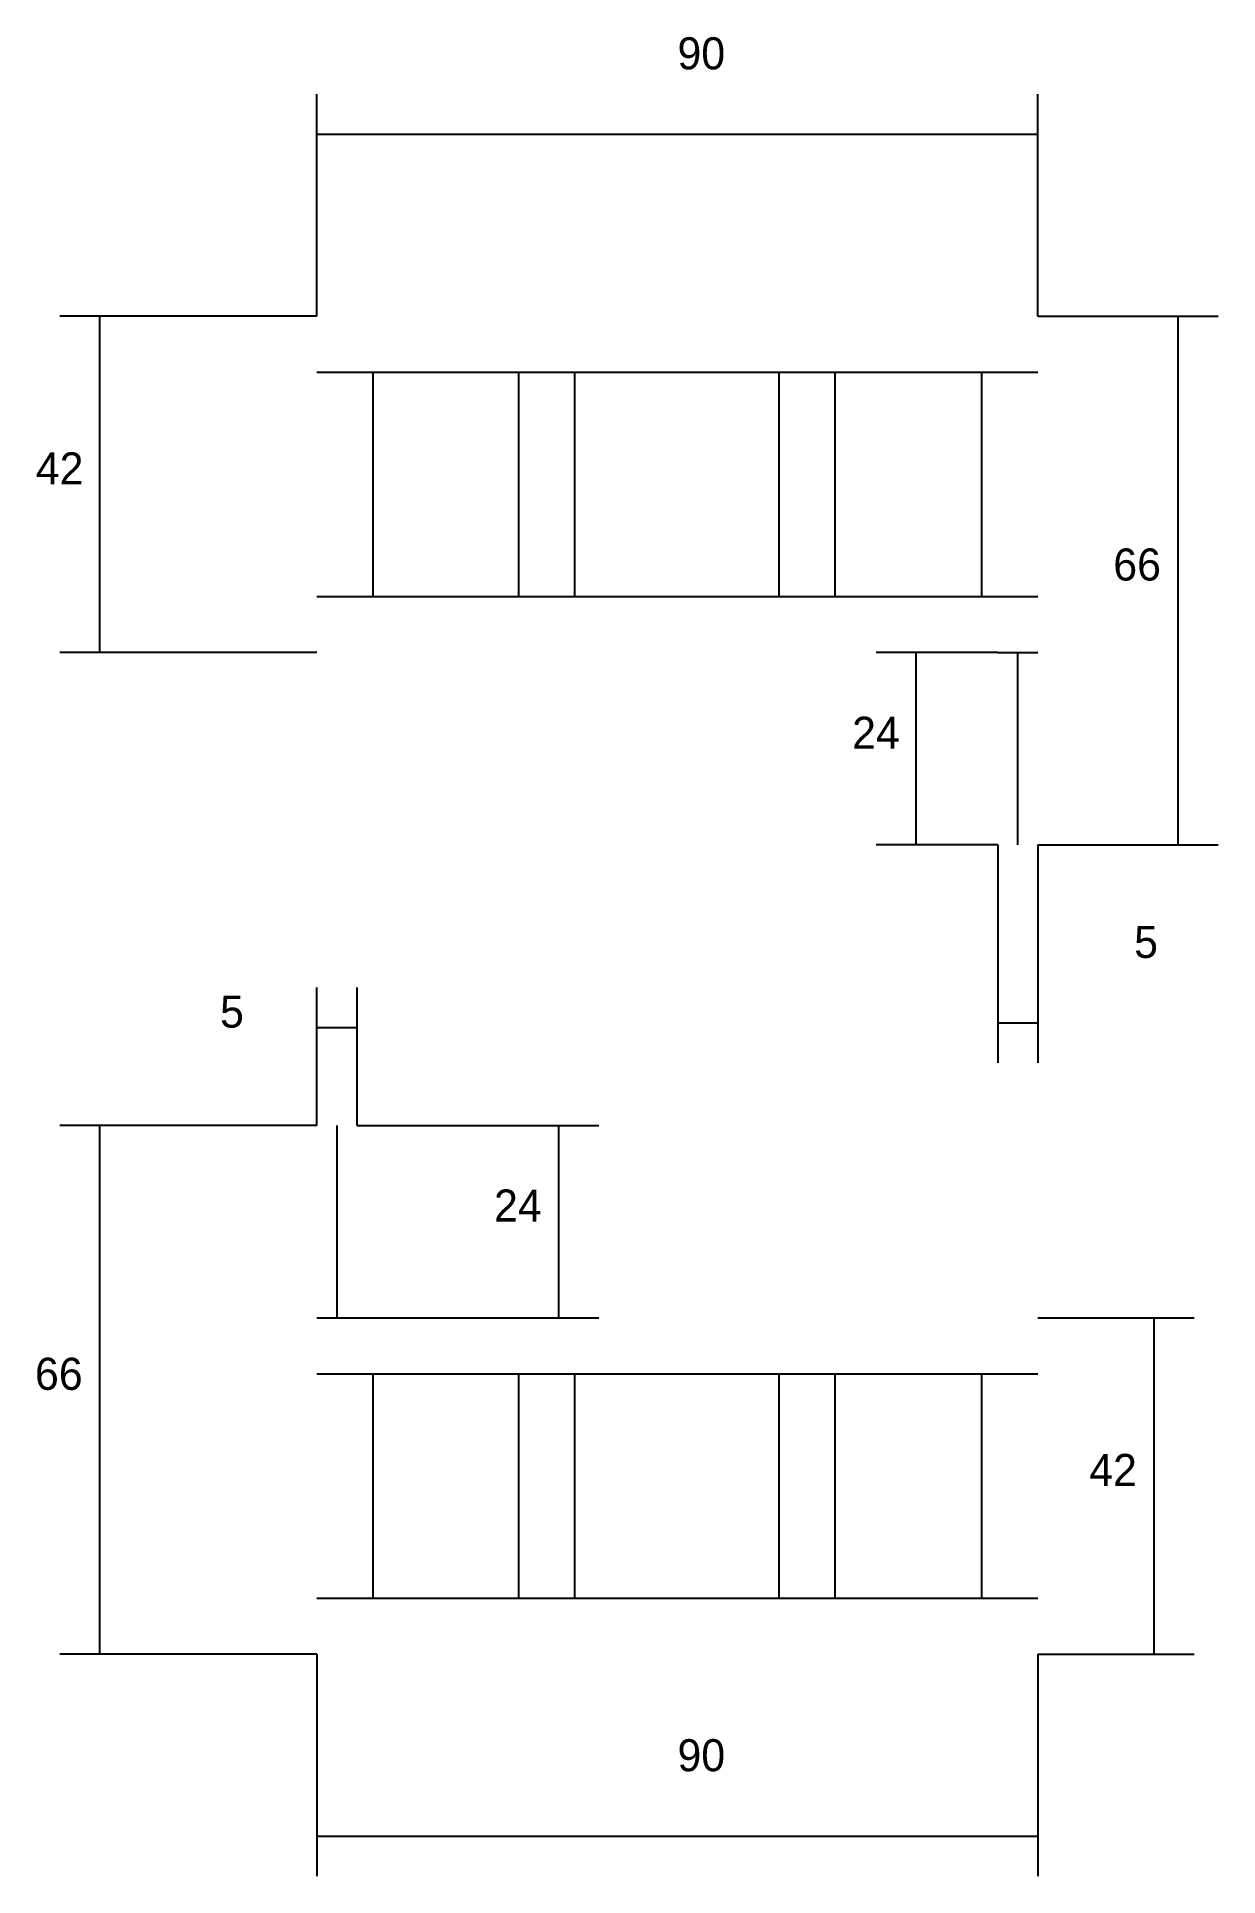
# Model space of a CAD drawing. Header units: metres. Extents: x 3887 to 5656, y 1753 to 2309.
# Drawn here: x 3886.7 to 4034.2, y 1755.1 to 1984.7 of the extents above; entities that cross this region are included whole.
import ezdxf

# ---------------------------------------------------------------- set-up
doc = ezdxf.new("R2010")
doc.units = ezdxf.units.M
for name, color, linetype in [('COTA', 241, 'Continuous'), ('SARR_2.2x7', 40, 'Continuous'), ('SARR_EDITAR', 141, 'Continuous')]:
    doc.layers.add(name, color=color, linetype=linetype)

msp = doc.modelspace()

# ---------------------------------------------------------------- texts
at = {"layer": 'COTA'}
for s, p in [('90', (3966.7, 1980.6)), ('42', (3886.6, 1928.8)), ('66', (4021.1, 1916.8)), ('24', (3988.5, 1895.8)), ('5', (4023.7, 1869.7)), ('5', (3909.6, 1861)), ('24', (3943.8, 1836.8)), ('66', (3886.5, 1815.8)), ('42', (4018.1, 1803.8)), ('90', (3966.7, 1768.2))]:
    msp.add_text(s, height=4, dxfattribs=at).set_placement(p)

# ---------------------------------------------------------------- linework, layer by layer
at = {"layer": 'COTA'}
for p, q in [((3921.7, 1949.8), (3921.7, 1977.5)), ((4011.7, 1949.8), (4011.7, 1977.5)), ((3921.7, 1972.5), (4011.7, 1972.5)), ((3921.7, 1949.8), (3889.6, 1949.8)), ((3894.6, 1907.8), (3894.6, 1949.8)), ((4011.7, 1949.8), (4034.2, 1949.8)), ((4029.2, 1883.8), (4029.2, 1949.8)), ((3921.7, 1907.8), (3889.6, 1907.8)), ((4006.7, 1907.8), (3991.5, 1907.8)), ((3996.5, 1883.8), (3996.5, 1907.8)), ((4006.7, 1883.8), (3991.5, 1883.8)), ((4006.7, 1883.8), (4006.7, 1856.6)), ((4011.7, 1883.8), (4034.2, 1883.8)), ((4011.7, 1883.8), (4011.7, 1856.6)), ((3921.7, 1848.8), (3921.7, 1866)), ((3926.7, 1848.8), (3926.7, 1866)), ((3921.7, 1861), (3926.7, 1861)), ((4006.7, 1861.6), (4011.7, 1861.6)), ((3921.7, 1848.8), (3889.6, 1848.8)), ((3894.6, 1782.8), (3894.6, 1848.8)), ((3926.7, 1848.8), (3956.9, 1848.8)), ((3951.9, 1824.8), (3951.9, 1848.8)), ((3926.7, 1824.8), (3956.9, 1824.8)), ((4011.7, 1824.8), (4031.2, 1824.8)), ((4026.2, 1782.8), (4026.2, 1824.8)), ((3921.7, 1782.8), (3889.6, 1782.8)), ((3921.7, 1782.8), (3921.7, 1755.1)), ((4011.7, 1782.8), (4031.2, 1782.8)), ((4011.7, 1782.8), (4011.7, 1755.1)), ((3921.7, 1760.1), (4011.7, 1760.1))]:
    msp.add_line(p, q, dxfattribs=at)
at = {"layer": 'SARR_2.2x7'}
for p, q in [((3921.7, 1942.8), (4011.7, 1942.8)), ((3928.7, 1914.8), (3928.7, 1942.8)), ((3946.9, 1914.8), (3946.9, 1942.8)), ((3953.9, 1914.8), (3953.9, 1942.8)), ((3979.4, 1914.8), (3979.4, 1942.8)), ((3986.4, 1914.8), (3986.4, 1942.8)), ((4004.7, 1914.8), (4004.7, 1942.8)), ((3921.7, 1914.8), (4011.7, 1914.8)), ((3921.7, 1817.8), (4011.7, 1817.8)), ((3928.7, 1789.8), (3928.7, 1817.8)), ((3946.9, 1789.8), (3946.9, 1817.8)), ((3953.9, 1789.8), (3953.9, 1817.8)), ((3979.4, 1789.8), (3979.4, 1817.8)), ((3986.4, 1789.8), (3986.4, 1817.8)), ((4004.7, 1789.8), (4004.7, 1817.8)), ((3921.7, 1789.8), (4011.7, 1789.8))]:
    msp.add_line(p, q, dxfattribs=at)
at = {"layer": 'SARR_EDITAR'}
for p, q in [((4006.7, 1907.8), (4011.7, 1907.8)), ((4009.2, 1883.8), (4009.2, 1907.8)), ((3924.2, 1824.8), (3924.2, 1848.8)), ((3921.7, 1824.8), (3926.7, 1824.8))]:
    msp.add_line(p, q, dxfattribs=at)

msp.set_redraw_order([(e.dxf.handle, doc.entitydb.next_handle()) for e in msp.query("TEXT MTEXT ATTDEF DIMENSION ARC_DIMENSION")])  # texts and dimensions are drawn at this point

doc.saveas('drawing.dxf')
